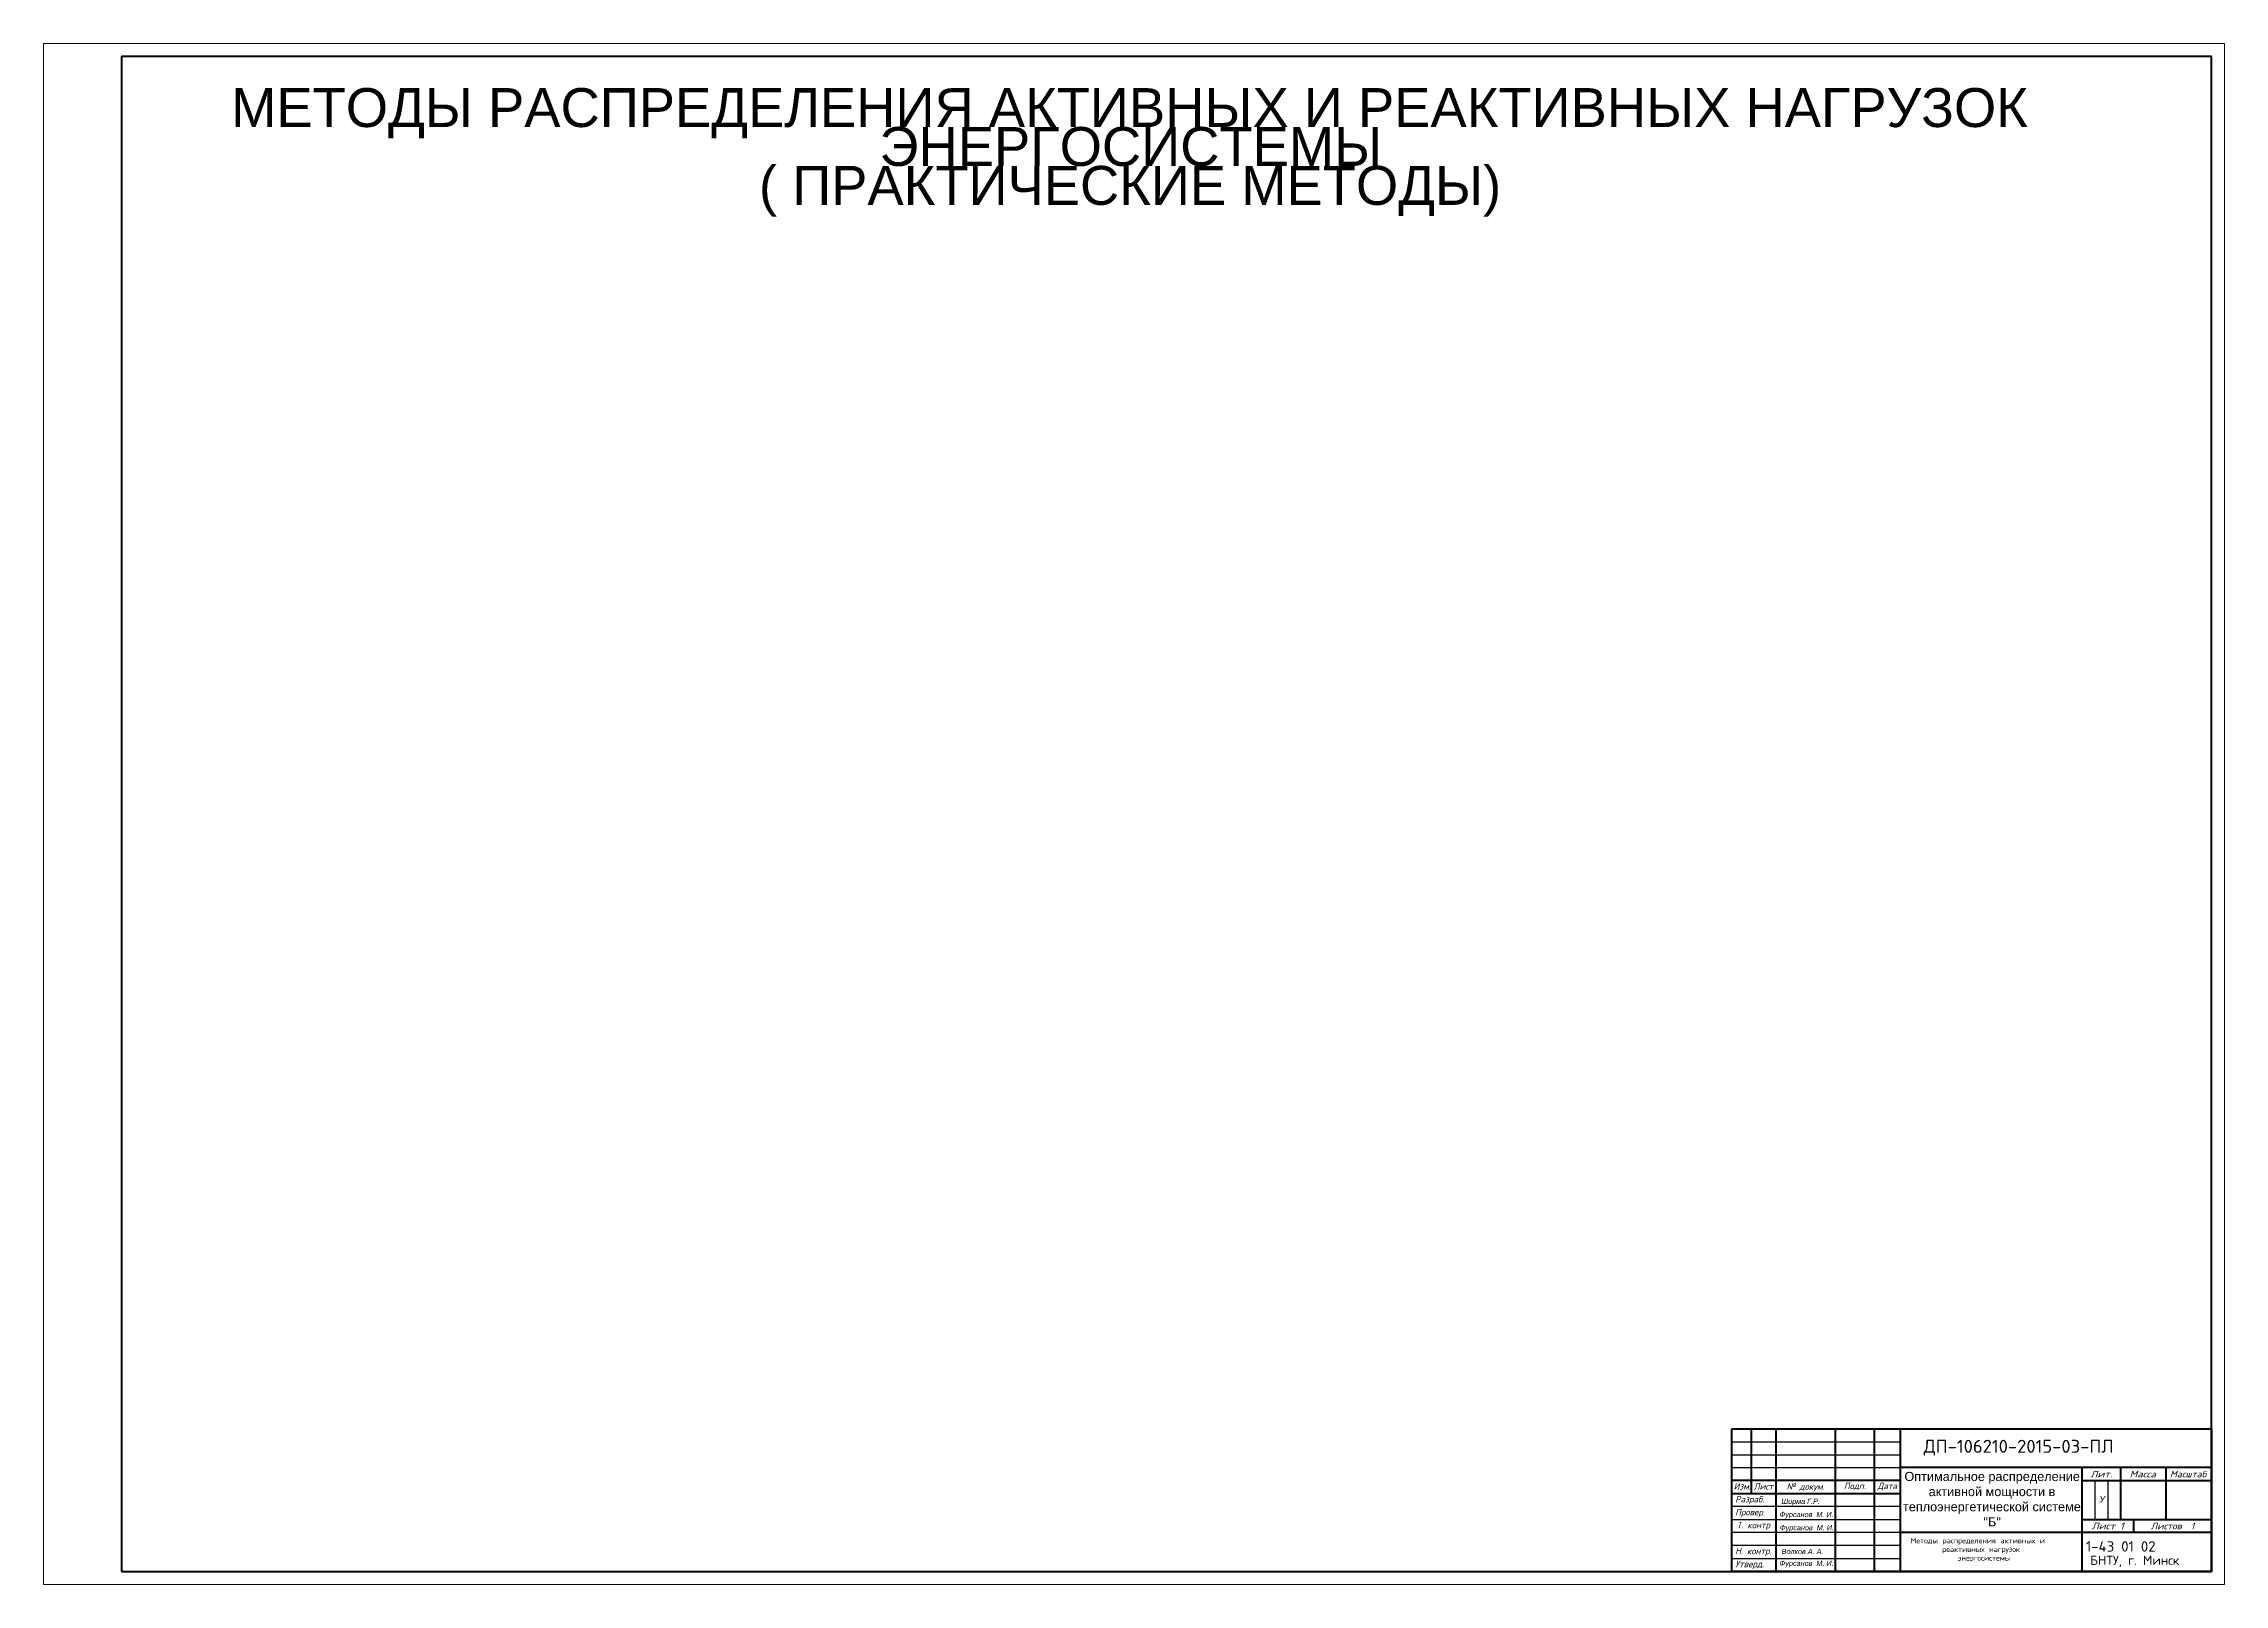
# Model space of a CAD drawing. Header units: millimetres. Extents: x 31864 to 38981, y -7739 to -6115.
# Drawn here: x 34381 to 35222, y -7729 to -7135 of the extents above; entities that cross this region are included whole.
import ezdxf

# ---------------------------------------------------------------- set-up
doc = ezdxf.new("R2010")
doc.units = ezdxf.units.MM
doc.layers.add('6', color=5, linetype='Continuous')
doc.styles.get("Standard").update_dxf_attribs({"font": 'txt.shx', "height": 25})
doc.styles.add('Standart', font='txt.shx', dxfattribs={"width": 0.75, "height": 2.5})
doc.styles.add('STYLE1', font='romans.shx')

msp = doc.modelspace()

# ---------------------------------------------------------------- texts
at = {"insert": (34439.01, -7151.73), "char_height": 15, "attachment_point": 1, "line_spacing_factor": 0.6, "style": 'Standart'}
msp.add_mtext_dynamic_manual_height_columns('\\pi14.751;{\\fArial|b0|i0|c204|p34;\\W1;МЕТОДЫ РАСПРЕДЕЛЕНИЯ АКТИВНЫХ И РЕАКТИВНЫХ НАГРУЗОК \\P\\pi264.79;ЭНЕРГОСИСТЕМЫ \\H2.5403x; \\H0.39365x;\\P\\pi218.31;( ПРАКТИЧЕСКИЕ МЕТОДЫ)\\H2.8413x; }', width=720.8731, gutter_width=401.51, heights=[127.49], dxfattribs=at)
at = {"style": 'Standart'}
for s, width, heights, insert, char_height, attachment_point in [('\\pi0.49831;{\\fArial|b0|i0|c204|p34;\\W1;Оптимальное распределение \\P\\pi9.8798;активной мощности в \\P\\pi-0.044839;теплоэнергетической системе \\P\\pi30.998;"Б"}', 68.2224, [22.93], (35098.56, -7706.23), 3.5, 7), ('\\pi0.036078;{\\W1;Методы распределения активных и \\P\\pi12.203;реактивных нагрузок \\P\\pi18.203;энергосистемы}', 61.4055, [0], (35101.44, -7710.74), 2, 1)]:
    msp.add_mtext_dynamic_manual_height_columns(s, width=width, gutter_width=12.5, heights=heights, dxfattribs=dict(at, insert=insert, char_height=char_height, attachment_point=attachment_point))
at = {"color": 7, "linetype": 'Continuous', "char_height": 2.5}
for s, insert, width, attachment_point in [('{\\fISOCPEUR|b0|i1|c204|p34;\\W1.2;Лит.}', (35174.95, -7686.08), 15, 5), ('{\\fISOCPEUR|b0|i1|c204|p34;\\W1.2;Масса}', (35190.95, -7686.08), 17, 5), ('{\\fISOCPEUR|b0|i1|c204|p34;\\W1.1;Масштаб}', (35208.45, -7686.08), 18, 5), ('{\\fISOCPEUR|b0|i1|c204|p34;Изм.}', (35033.21, -7690.8), 6.6191, 4), ('{\\fISOCPEUR|b0|i1|c204|p34;Разраб.}', (35033.79, -7696.08), 16.6191, 4), ('{\\fISOCPEUR|b0|i1|c204|p34;Лист}', (35044.68, -7690.8), 10, 5), ('{\\fISOCPEUR|b0|i1|c204|p34;№ докум\\fISOCPEUR|b0|i1|c0|p34;.}', (35060.95, -7691.18), 23, 5), ('{\\fISOCPEUR|b0|i1|c204|p34;Подп.}', (35079.95, -7690.8), 15, 5), ('{\\fISOCPEUR|b0|i1|c204|p34;Дата}', (35092.45, -7690.88), 10, 5), ('{\\fArial|b0|i1|c204|p34;У}', (35174.2, -7694.48), 16.4217, 1), ('{\\fISOCPEUR|b0|i1|c204|p34;Провер.}', (35033.79, -7701.08), 16.6191, 4), ('{\\fISOCPEUR|b0|i1|c204|p34;Т. контр}', (35034.39, -7706.08), 16.0186, 4), ('{\\fISOCPEUR|b0|i1|c204|p34;\\W1.2;Лист 1 \\W1;  }', (35177.45, -7706.08), 20, 5), ('{\\fISOCPEUR|b0|i1|c204|p34;\\W1.1;Листов  1   }', (35202.45, -7706.08), 30, 5), ('{\\fISOCPEUR|b0|i1|c204|p34;Утверд.}', (35033.79, -7721.08), 16.6191, 4), ('{\\fISOCPEUR|b0|i1|c204|p34;Н. контр.}', (35033.79, -7716.08), 16.6191, 4)]:
    msp.add_mtext(s, dxfattribs=dict(at, insert=insert, width=width, attachment_point=attachment_point))
at = {"linetype": 'Continuous', "char_height": 2, "attachment_point": 1}
for s, insert, width in [('{\\fArial|b0|i1|c204|p34;Фурсанов  М. И.}', (35050.89, -7700.62), 23.7688), ('{\\fArial|b0|i1|c204|p34;Ширма Г.Р.}', (35051.64, -7695.56), 19.7662), ('{\\fArial|b0|i1|c204|p34;Фурсанов  М. И.}', (35051.03, -7705.7), 23.7688), ('{\\fArial|b0|i1|c204|p34;Фурсанов  М. И.}', (35050.91, -7719.44), 23.7688), ('{\\fArial|b0|i1|c204|p34;Волков А. А.}', (35051.7, -7714.88), 23.7688)]:
    msp.add_mtext(s, dxfattribs=dict(at, insert=insert, width=width))
at = {"layer": '6', "color": 0, "style": 'STYLE1'}
for s, height, p in [('ДП-106210-2015-03-ПЛ', 5, (35106.44, -7677.84)), ('  1-43 01 02', 4, (35163.71, -7715.95)), ('БНТУ, г. Минск', 3.5, (35170.71, -7721.05))]:
    msp.add_text(s, height=height, dxfattribs=at).set_placement(p)

# ---------------------------------------------------------------- linework, layer by layer
at = {"lineweight": 9}
for p, q in [((35222.45, -7134.58), (34381.45, -7134.58)), ((34381.45, -7134.58), (34381.45, -7728.58)), ((35222.45, -7728.58), (35222.45, -7134.58)), ((34381.45, -7728.58), (35222.45, -7728.58))]:
    msp.add_line(p, q, dxfattribs=at)
at = {"lineweight": 100, "ltscale": 0.3}
msp.add_line((34411.45, -7139.58), (34411.45, -7723.61), dxfattribs=at)
at = {"lineweight": 100}
for p, q in [((35217.45, -7139.58), (34411.45, -7139.58)), ((35217.45, -7723.58), (35217.45, -7139.58)), ((35039.98, -7668.58), (35039.98, -7693.58)), ((35217.45, -7683.57), (35097.45, -7683.58)), ((35217.45, -7708.58), (35097.45, -7708.58)), ((35187.45, -7703.58), (35187.45, -7708.58)), ((34411.45, -7723.61), (35217.45, -7723.58))]:
    msp.add_line(p, q, dxfattribs=at)
at = {"lineweight": 30}
for p, q in [((35032.45, -7683.58), (35097.45, -7683.58)), ((35172.45, -7688.57), (35172.45, -7703.58)), ((35177.45, -7688.57), (35177.45, -7703.58)), ((35097.45, -7708.58), (35032.45, -7708.58))]:
    msp.add_line(p, q, dxfattribs=at)
msp.add_line((35172.47, -7688.57), (35177.59, -7688.57))
at = {"lineweight": 100}
for points in [[(35032.45, -7668.58), (35217.45, -7668.58), (35217.45, -7723.58), (35032.45, -7723.58), (35032.45, -7668.58)], [(35049.45, -7668.58), (35049.45, -7723.58)], [(35072.45, -7723.58), (35072.45, -7668.58)], [(35087.45, -7668.58), (35087.45, -7723.58)], [(35097.45, -7668.58), (35097.45, -7723.58)], [(35167.45, -7683.58), (35167.45, -7723.58)], [(35182.45, -7683.58), (35182.45, -7703.58)], [(35199.95, -7703.58), (35199.95, -7683.58)], [(35097.45, -7688.58), (35032.45, -7688.58)], [(35032.45, -7693.58), (35097.47, -7693.58)], [(35167.45, -7688.57), (35217.45, -7688.57)], [(35167.45, -7703.58), (35217.45, -7703.58)]]:
    msp.add_lwpolyline(points, dxfattribs=at)
at = {"lineweight": 30}
for points in [[(35032.45, -7673.58), (35097.45, -7673.58)], [(35032.45, -7678.58), (35097.45, -7678.58)], [(35097.45, -7698.58), (35032.45, -7698.58)], [(35032.45, -7703.58), (35097.45, -7703.58)], [(35097.45, -7713.58), (35032.45, -7713.58), (35032.45, -7718.58), (35097.45, -7718.58)]]:
    msp.add_lwpolyline(points, dxfattribs=at)

msp.set_redraw_order([(e.dxf.handle, doc.entitydb.next_handle()) for e in msp.query("TEXT MTEXT ATTDEF DIMENSION ARC_DIMENSION")])  # texts and dimensions are drawn at this point

doc.saveas('drawing.dxf')
